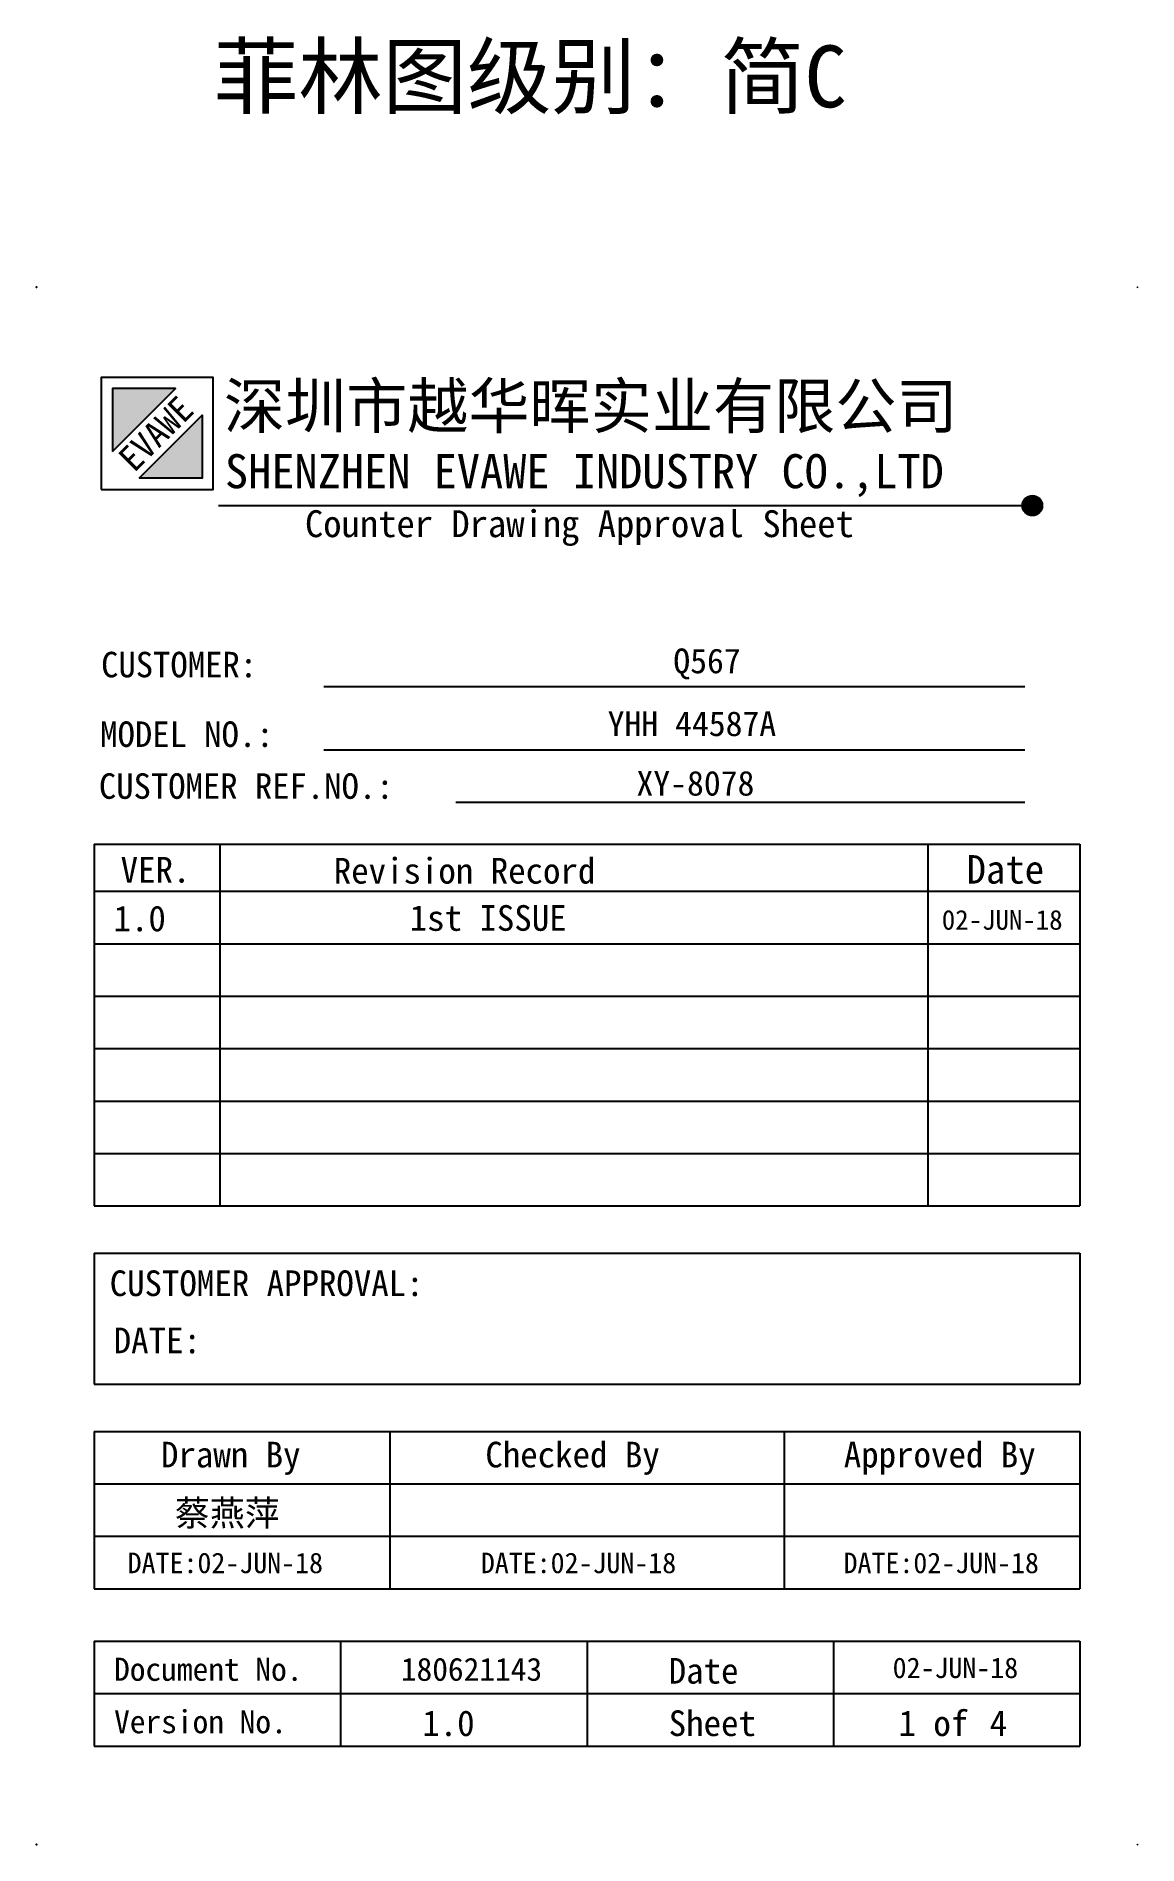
# Model space of a CAD drawing. Header units: inches. Extents: x 413 to 700, y 443 to 654.
# Drawn here: x 412.7 to 541.6, y 442.6 to 654.2 of the extents above; entities that cross this region are included whole.
import ezdxf

# ---------------------------------------------------------------- set-up
doc = ezdxf.new("R2010")
doc.units = ezdxf.units.IN
doc.header["$LTSCALE"] = 3
doc.header["$MEASUREMENT"] = 0
doc.styles.add('style5', font='SimSun.ttf')

msp = doc.modelspace()

# ---------------------------------------------------------------- texts
at = {"style": 'style5'}
for s, height, p in [('菲林图级别：简C', 7.2398, (433.454, 645.879)), ('深圳市越华晖实业有限公司', 5.24528, (434.627, 608.315)), ('SHENZHEN EVAWE INDUSTRY CO.,LTD', 3.98945, (434.743, 601.307)), ('Counter Drawing Approval Sheet', 3.14758, (444.111, 595.586)), ('CUSTOMER:', 2.9819, (420.251, 579.186)), ('Q567', 2.8991, (487.218, 579.657)), ('MODEL NO.:', 2.9819, (420.153, 571.041)), ('YHH 44587A', 2.8991, (479.534, 572.309)), ('CUSTOMER REF.NO.:', 2.98192, (419.994, 564.97)), ('XY-8078', 2.8991, (482.905, 565.342)), ('VER.', 3.0004, (422.535, 555.164)), ('Revision Record', 3.00039, (447.48, 555.05)), ('Date', 3.3338, (521.537, 555.047)), ('1.0', 3.0004, (421.708, 549.466)), ('1st ISSUE', 3.0004, (456.366, 549.526)), ('02-JUN-18', 2.3088, (518.639, 549.651)), ('CUSTOMER APPROVAL:', 3.00039, (421.254, 506.787)), ('DATE:', 3.0004, (421.725, 500.1)), ('Drawn By', 3.0004, (427.264, 486.739)), ('Checked By', 3.0004, (465.222, 486.739)), ('Approved By', 3.00039, (507.171, 486.739)), ('蔡燕萍', 3.0004, (428.883, 479.898)), ('DATE:02-JUN-18', 2.40031, (423.361, 474.363)), ('DATE:02-JUN-18', 2.40031, (464.697, 474.363)), ('DATE:02-JUN-18', 2.40031, (507.144, 474.363)), ('Document No.', 2.70035, (421.775, 461.769)), ('180621143', 2.7004, (455.333, 461.769)), ('Date', 3.0004, (486.68, 461.441)), ('02-JUN-18', 2.4003, (512.885, 462.092)), ('Version No.', 2.70035, (421.775, 455.633)), ('1.0', 3.0004, (457.842, 455.306)), ('Sheet', 3.0004, (486.68, 455.306)), ('1 of', 3.0004, (513.572, 455.306)), ('4', 3, (524.243, 455.306))]:
    msp.add_text(s, height=height, dxfattribs=at).set_placement(p)
msp.add_text('EVAWE', height=2.9764, rotation=45, dxfattribs=at).set_placement((424.131, 603.071))

# ---------------------------------------------------------------- hatches: boundary and pattern name
for color, points in [(5, [(421.57, 605.592), (428.942, 612.965), (421.57, 612.965)]), (1, [(424.689, 602.473), (432.062, 609.845), (432.062, 602.473)])]:
    msp.add_hatch(color=color).paths.add_polyline_path(points)
h = msp.add_hatch(color=256)
edge = h.paths.add_edge_path()
edge.add_arc((529.237, 599.276), 1.166, 0, 360)

# ---------------------------------------------------------------- linework, layer by layer
for p, q in [((412.732, 624.873), (412.653, 624.808)), ((412.714, 624.806), (412.671, 624.875)), ((541.502, 624.873), (541.58, 624.808)), ((541.519, 624.806), (541.563, 624.875)), ((433.983, 599.276), (528.072, 599.276)), ((446.338, 578.122), (528.357, 578.122)), ((446.338, 570.715), (528.357, 570.715)), ((461.761, 564.58), (528.357, 564.58)), ((419.442, 559.671), (534.792, 559.671)), ((419.442, 559.671), (419.442, 517.335)), ((434.167, 559.671), (434.167, 517.335)), ((516.998, 559.671), (516.998, 517.335)), ((534.792, 559.671), (534.792, 517.335)), ((419.442, 554.149), (534.792, 554.149)), ((419.442, 548.013), (534.792, 548.013)), ((419.442, 541.878), (534.792, 541.878)), ((419.442, 535.742), (534.792, 535.742)), ((419.442, 529.607), (534.792, 529.607)), ((419.442, 523.471), (534.792, 523.471)), ((419.442, 517.335), (534.792, 517.335)), ((419.442, 511.813), (534.792, 511.813)), ((419.442, 511.813), (419.442, 496.474)), ((534.792, 511.813), (534.792, 496.474)), ((419.442, 496.474), (534.792, 496.474)), ((419.442, 490.952), (534.792, 490.952)), ((419.442, 490.952), (419.442, 472.545)), ((454.047, 490.952), (454.047, 472.545)), ((500.187, 490.952), (500.187, 472.545)), ((534.792, 490.952), (534.792, 472.545)), ((419.442, 484.816), (534.792, 484.816)), ((419.442, 478.681), (534.792, 478.681)), ((419.442, 472.545), (534.792, 472.545)), ((419.442, 466.41), (534.792, 466.41)), ((419.442, 466.41), (419.442, 454.138)), ((448.279, 466.41), (448.279, 454.138)), ((477.117, 466.41), (477.117, 454.138)), ((505.954, 466.41), (505.954, 454.138)), ((534.792, 466.41), (534.792, 454.138)), ((419.442, 460.274), (534.792, 460.274)), ((419.442, 454.138), (534.792, 454.138)), ((412.732, 442.579), (412.653, 442.645)), ((412.714, 442.646), (412.671, 442.577)), ((541.502, 442.579), (541.58, 442.645)), ((541.519, 442.646), (541.563, 442.577))]:
    msp.add_line(p, q)
for points in [[(420.258, 601.161), (433.373, 601.161), (433.373, 614.276), (420.258, 614.276)], [(421.57, 605.592), (428.942, 612.965), (421.57, 612.965)], [(424.689, 602.473), (432.062, 609.845), (432.062, 602.473)]]:
    msp.add_lwpolyline(points, close=True)
msp.add_circle((529.237, 599.276), 1.166)
for p in [(412.693, 624.84), (412.693, 624.84), (412.693, 624.84), (412.693, 442.612)]:
    msp.add_point(p)

msp.set_redraw_order([(e.dxf.handle, doc.entitydb.next_handle()) for e in msp.query("TEXT MTEXT ATTDEF DIMENSION ARC_DIMENSION")])  # texts and dimensions are drawn at this point

doc.saveas('drawing.dxf')
